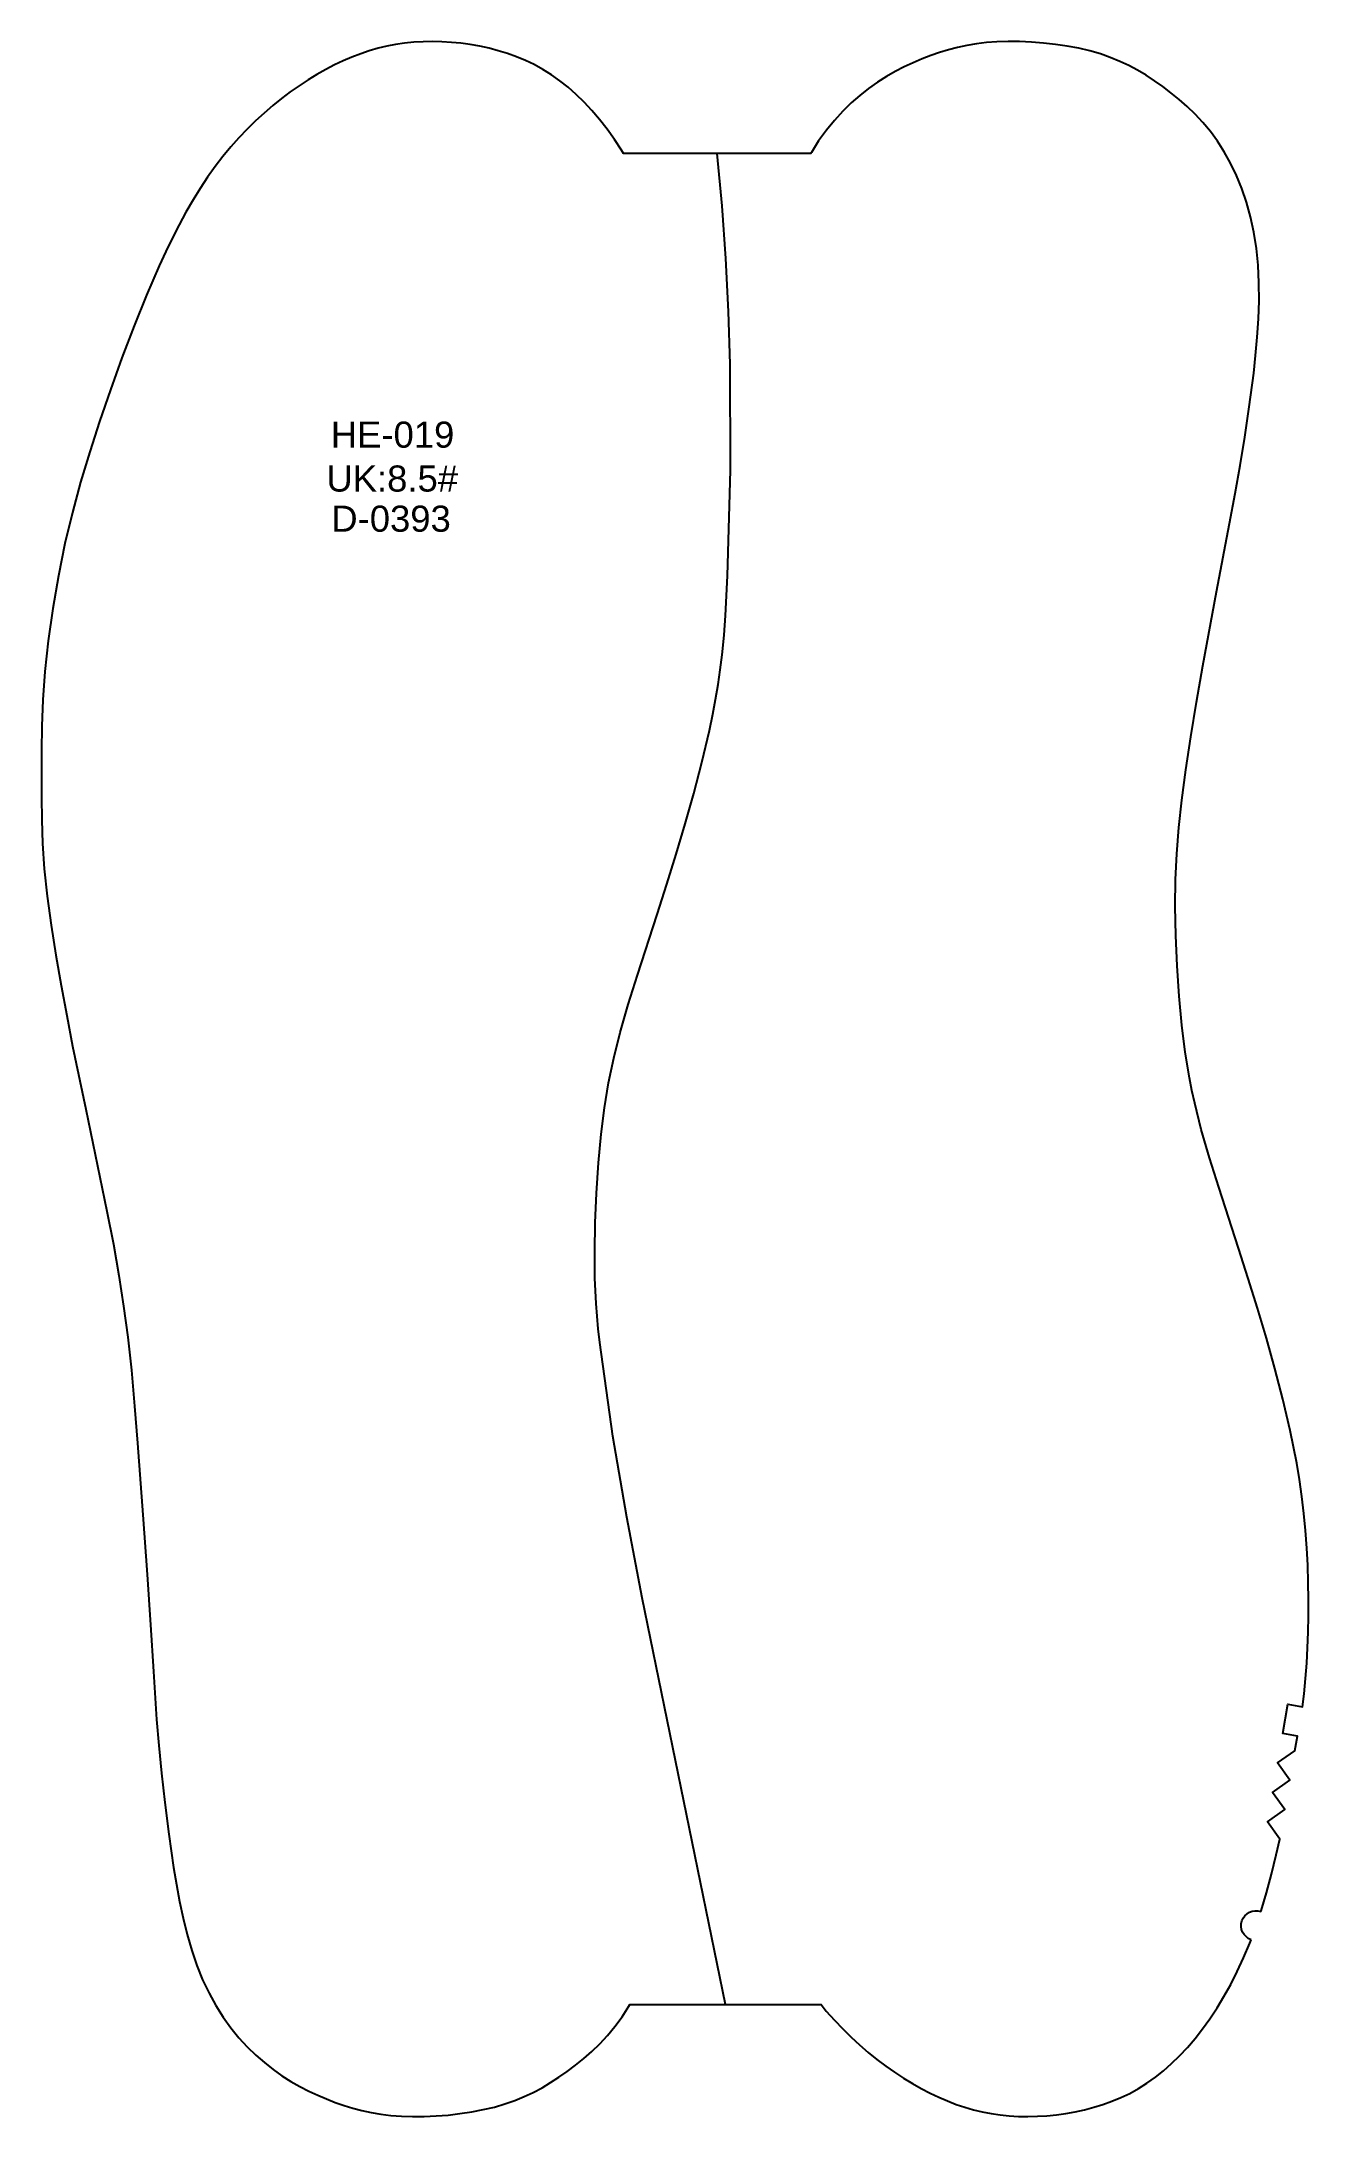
# Model space of a CAD drawing. Extents: x 0 to 4668, y 0 to 316.
# Drawn here: x 1758.2 to 1928.2, y 0 to 278.3 of the extents above; entities that cross this region are included whole.
import ezdxf

# ---------------------------------------------------------------- set-up
doc = ezdxf.new("R2010")
doc.units = 0
doc.layers.add('1', color=7, linetype='CONTINUOUS')
doc.layers.add('DEFAULT', color=7, linetype='CONTINUOUS')
doc.styles.add('ARIAL_REGULAR', font='arial.ttf')

msp = doc.modelspace()

# ---------------------------------------------------------------- texts
at = {"layer": '1', "color": 1, "style": 'ARIAL_REGULAR'}
for s, p in [('HE-019', (1797.05, 223.81)), ('UK:8.5#', (1796.46, 217.92)), ('D-0393', (1797.12, 212.54))]:
    msp.add_text(s, height=3.5, dxfattribs=at).set_placement(p)

# ---------------------------------------------------------------- linework, layer by layer
at = {"layer": 'DEFAULT', "color": 5}
msp.add_lwpolyline([(1920.53, 23.71, -0.406464), (1919.3, 26.25, -0.406464), (1921.85, 27.48), (1921.89, 27.6), (1922.6, 29.99), (1923.27, 32.49), (1923.9, 35.08), (1924.38, 37.21), (1922.75, 39.52), (1925.06, 41.16), (1923.42, 43.46), (1925.73, 45.1), (1924.1, 47.41), (1926.41, 49.04), (1926.75, 51.01), (1924.78, 51.35), (1925.45, 55.29), (1927.42, 54.95), (1927.64, 56.7), (1927.84, 58.75), (1928, 60.78), (1928.12, 62.84), (1928.2, 64.95), (1928.24, 67.12), (1928.24, 69.35), (1928.21, 71.62), (1928.13, 73.92), (1928, 76.24), (1927.83, 78.57), (1927.62, 80.88), (1927.35, 83.17), (1927.03, 85.43), (1926.66, 87.64), (1926.25, 89.83), (1925.8, 91.98), (1924.81, 96.21), (1923.73, 100.33), (1922.59, 104.38), (1921.4, 108.39), (1920.15, 112.4), (1918.86, 116.44), (1916.2, 124.62), (1914.95, 128.59), (1913.86, 132.37), (1912.97, 135.89), (1912.59, 137.6), (1912.26, 139.29), (1911.7, 142.72), (1911.25, 146.34), (1910.89, 150.24), (1910.61, 154.32), (1910.43, 158.39), (1910.36, 162.29), (1910.4, 165.91), (1910.56, 169.36), (1910.84, 172.85), (1911.25, 176.55), (1911.78, 180.62), (1912.44, 185.03), (1913.19, 189.7), (1914.04, 194.57), (1915.88, 204.48), (1917.65, 213.66), (1918.4, 217.67), (1919.08, 221.43), (1919.7, 225.22), (1920.3, 229.29), (1920.89, 233.8), (1921.15, 236.19), (1921.36, 238.62), (1921.52, 241.08), (1921.6, 243.52), (1921.59, 245.93), (1921.48, 248.28), (1921.25, 250.53), (1920.91, 252.7), (1920.46, 254.76), (1919.92, 256.72), (1919.29, 258.58), (1918.58, 260.33), (1917.79, 261.97), (1916.94, 263.5), (1916.03, 264.91), (1915.08, 266.21), (1914.08, 267.42), (1913.04, 268.53), (1911.98, 269.56), (1910.89, 270.52), (1909.79, 271.41), (1908.68, 272.24), (1907.57, 273.02), (1906.45, 273.75), (1905.3, 274.43), (1904.13, 275.05), (1902.91, 275.62), (1901.64, 276.14), (1900.31, 276.61), (1898.9, 277.02), (1897.42, 277.37), (1895.87, 277.66), (1894.29, 277.9), (1892.68, 278.08), (1891.07, 278.21), (1889.48, 278.27), (1887.93, 278.28), (1886.43, 278.24), (1885.02, 278.13), (1883.67, 277.97), (1882.38, 277.76), (1881.13, 277.49), (1879.92, 277.18), (1878.73, 276.81), (1877.56, 276.4), (1876.38, 275.94), (1875.19, 275.43), (1874, 274.87), (1872.8, 274.25), (1871.6, 273.57), (1870.41, 272.82), (1869.22, 271.98), (1868.04, 271.06), (1866.88, 270.04), (1865.74, 268.93), (1864.63, 267.71), (1863.55, 266.38), (1862.51, 264.95), (1861.53, 263.4), (1861.47, 263.28), (1836.33, 263.28), (1836.06, 263.72), (1835.1, 265.16), (1834.12, 266.52), (1833.12, 267.81), (1832.09, 269.01), (1831.05, 270.14), (1829.98, 271.18), (1828.89, 272.14), (1827.79, 273.02), (1826.66, 273.82), (1825.51, 274.54), (1824.35, 275.18), (1823.17, 275.75), (1821.97, 276.24), (1820.76, 276.68), (1819.53, 277.05), (1818.29, 277.37), (1817.04, 277.64), (1815.77, 277.86), (1814.5, 278.04), (1813.23, 278.17), (1811.96, 278.25), (1810.69, 278.28), (1809.43, 278.26), (1808.19, 278.19), (1806.96, 278.07), (1805.75, 277.9), (1804.56, 277.67), (1803.39, 277.38), (1802.22, 277.05), (1801.06, 276.65), (1799.89, 276.2), (1798.73, 275.7), (1797.56, 275.14), (1796.38, 274.53), (1795.19, 273.86), (1794, 273.13), (1792.81, 272.35), (1791.62, 271.52), (1790.43, 270.63), (1789.26, 269.68), (1788.1, 268.69), (1786.96, 267.64), (1785.83, 266.53), (1784.73, 265.37), (1783.64, 264.14), (1782.58, 262.86), (1781.54, 261.5), (1780.52, 260.08), (1779.53, 258.59), (1778.56, 257.03), (1777.62, 255.4), (1776.69, 253.7), (1775.79, 251.93), (1774.91, 250.1), (1774.03, 248.21), (1772.33, 244.27), (1770.65, 240.13), (1769.03, 235.87), (1767.48, 231.57), (1766.03, 227.34), (1764.7, 223.23), (1763.48, 219.19), (1762.37, 215.12), (1761.37, 210.95), (1760.49, 206.61), (1759.73, 202.22), (1759.12, 197.9), (1758.67, 193.79), (1758.4, 189.99), (1758.27, 186.47), (1758.23, 183.17), (1758.23, 180.02), (1758.23, 176.96), (1758.26, 173.89), (1758.38, 170.71), (1758.61, 167.32), (1759, 163.66), (1759.53, 159.78), (1760.16, 155.76), (1760.86, 151.7), (1761.61, 147.64), (1762.41, 143.56), (1764.16, 135.08), (1766.08, 125.98), (1767.02, 121.42), (1767.88, 117), (1768.62, 112.8), (1769.25, 108.69), (1769.8, 104.5), (1770.29, 100.07), (1770.73, 95.27), (1771.13, 90.28), (1771.83, 80.67), (1772.41, 72.67), (1772.87, 65.92), (1773.24, 59.68), (1773.68, 53.25), (1773.97, 49.77), (1774.34, 46.06), (1774.78, 42.1), (1775.31, 37.88), (1775.96, 33.41), (1776.33, 31.12), (1776.76, 28.84), (1777.23, 26.59), (1777.78, 24.39), (1778.39, 22.26), (1779.08, 20.24), (1779.85, 18.33), (1780.71, 16.55), (1781.63, 14.89), (1782.61, 13.34), (1783.64, 11.9), (1784.72, 10.57), (1785.84, 9.36), (1786.98, 8.24), (1788.14, 7.22), (1789.32, 6.3), (1790.5, 5.47), (1791.7, 4.71), (1792.9, 4.03), (1794.1, 3.41), (1795.29, 2.85), (1796.48, 2.35), (1797.65, 1.89), (1798.83, 1.47), (1800.02, 1.11), (1801.23, 0.79), (1802.48, 0.52), (1803.77, 0.31), (1805.12, 0.15), (1806.53, 0.05), (1808.02, 0), (1809.57, 0.01), (1811.17, 0.08), (1812.78, 0.2), (1814.38, 0.38), (1815.97, 0.62), (1817.51, 0.92), (1819, 1.27), (1820.4, 1.68), (1821.73, 2.14), (1823, 2.66), (1824.22, 3.23), (1825.4, 3.86), (1826.54, 4.54), (1827.67, 5.26), (1828.78, 6.05), (1829.89, 6.88), (1830.99, 7.77), (1832.08, 8.72), (1833.14, 9.75), (1834.18, 10.86), (1835.17, 12.07), (1836.13, 13.37), (1837.04, 14.78), (1837.16, 15), (1862.83, 15), (1863.54, 14.14), (1864.63, 12.91), (1865.74, 11.75), (1866.86, 10.64), (1868, 9.59), (1869.16, 8.6), (1870.34, 7.66), (1871.52, 6.77), (1872.71, 5.93), (1873.9, 5.15), (1875.09, 4.43), (1876.28, 3.76), (1877.46, 3.14), (1878.63, 2.58), (1879.8, 2.08), (1880.96, 1.63), (1882.12, 1.24), (1883.29, 0.9), (1884.47, 0.62), (1885.66, 0.39), (1886.86, 0.21), (1888.09, 0.09), (1889.34, 0.02), (1890.59, 0), (1891.86, 0.03), (1893.13, 0.11), (1894.41, 0.24), (1895.68, 0.42), (1896.94, 0.64), (1898.19, 0.91), (1899.43, 1.23), (1900.66, 1.61), (1901.87, 2.04), (1903.07, 2.54), (1904.25, 3.1), (1905.42, 3.74), (1906.56, 4.46), (1907.69, 5.26), (1908.8, 6.14), (1909.88, 7.1), (1910.95, 8.15), (1912, 9.27), (1913.02, 10.48), (1914.03, 11.76), (1915.01, 13.12), (1915.97, 14.56), (1916.9, 16.09), (1917.81, 17.71), (1918.69, 19.44), (1919.54, 21.28), (1920.36, 23.25)], format="xyb", close=True, dxfattribs=at)
at = {"layer": 'DEFAULT', "color": 96}
msp.add_lwpolyline([(1850, 15), (1838.83, 69.58), (1836.76, 80.39), (1834.89, 91.24), (1833.13, 103.8), (1832.93, 105.63), (1832.65, 109.05), (1832.5, 112.43), (1832.46, 115.98), (1832.53, 119.83), (1832.71, 123.85), (1832.98, 127.88), (1833.33, 131.73), (1833.77, 135.28), (1834.33, 138.63), (1834.65, 140.27), (1835.01, 141.93), (1835.89, 145.39), (1836.97, 149.12), (1838.2, 153.06), (1840.86, 161.22), (1842.16, 165.28), (1843.41, 169.31), (1844.61, 173.34), (1845.75, 177.41), (1845.76, 177.43), (1845.76, 177.44), (1846.85, 181.6), (1847.85, 185.87), (1848.31, 188.07), (1848.68, 190.04), (1849.01, 192.03), (1849.31, 194.02), (1849.56, 196.02), (1849.83, 198.66), (1850.03, 201.31), (1850.3, 206.61), (1850.7, 220.8), (1850.63, 234.99), (1850.41, 242.08), (1850.06, 249.16), (1849.56, 256.23), (1848.9, 263.28)], dxfattribs=at)

msp.set_redraw_order([(e.dxf.handle, doc.entitydb.next_handle()) for e in msp.query("TEXT MTEXT ATTDEF DIMENSION ARC_DIMENSION")])  # texts and dimensions are drawn at this point

doc.saveas('drawing.dxf')
